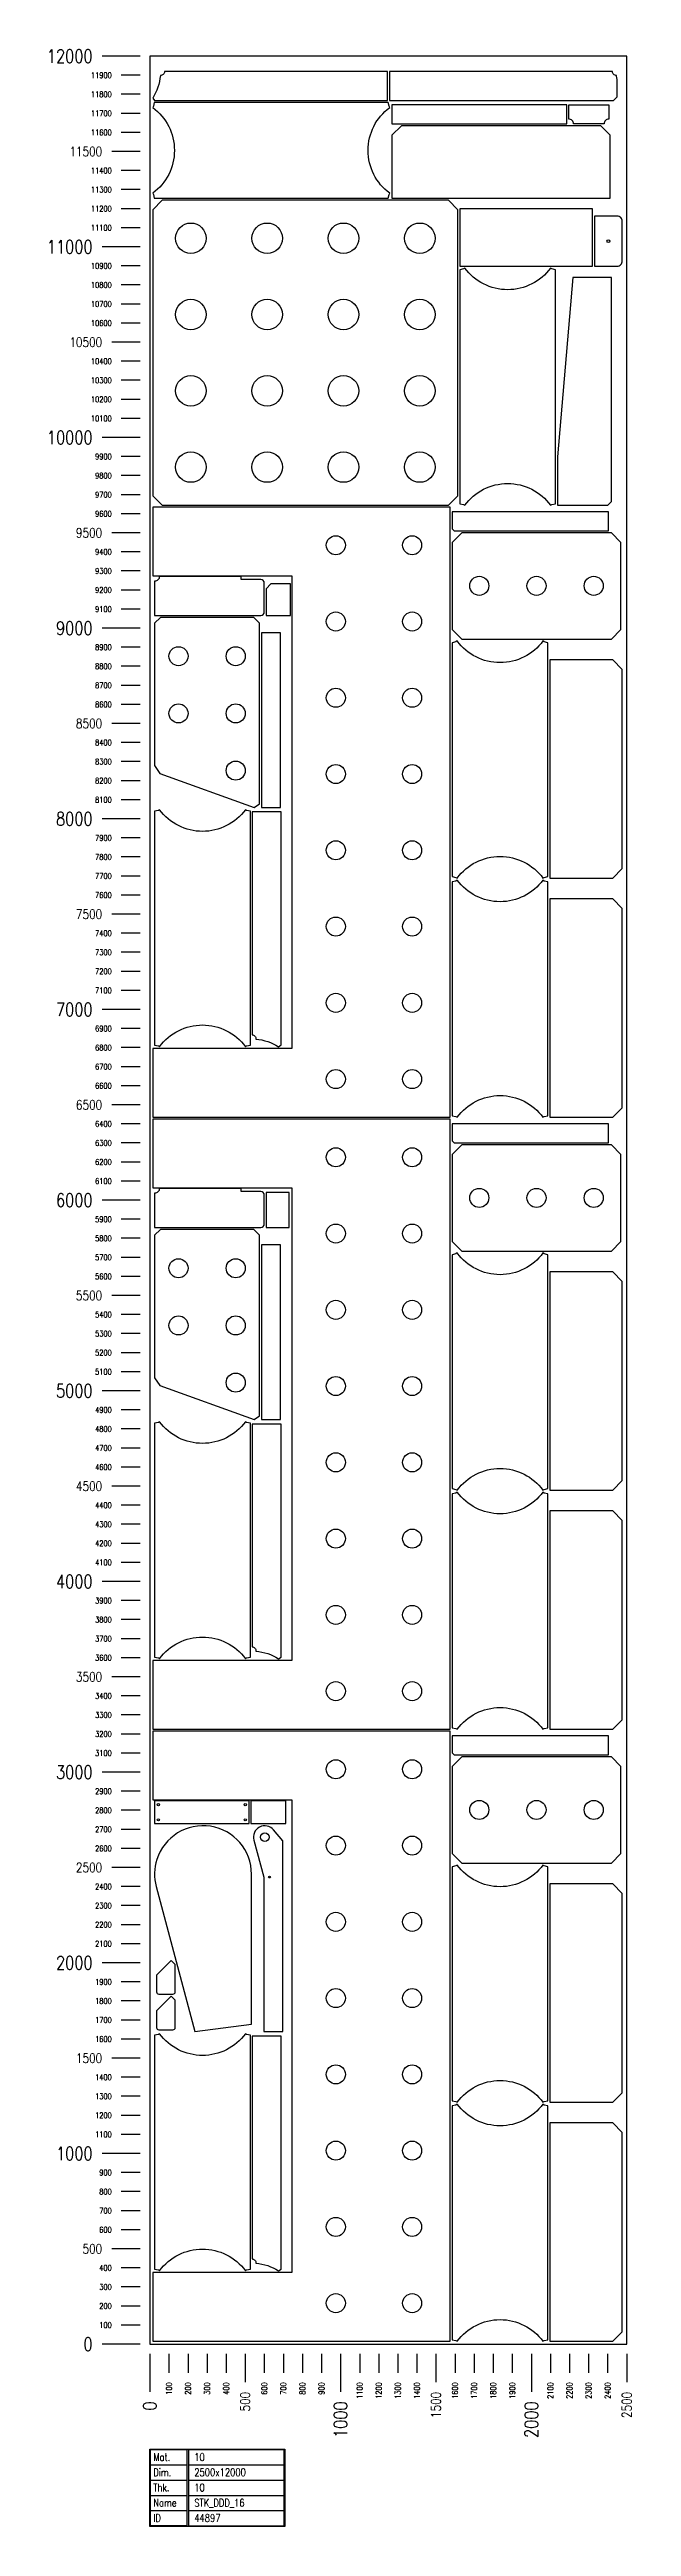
# Model space of a CAD drawing. Header units: millimetres. Extents: x 28039 to 145264, y 9873 to 40131.
# Drawn here: x 129013 to 132064, y 27140 to 40131 of the extents above; entities that cross this region are included whole.
import ezdxf
from ezdxf.enums import TextEntityAlignment as Align

# ---------------------------------------------------------------- set-up
doc = ezdxf.new("R2010")
doc.units = ezdxf.units.MM
doc.layers.add('TEXT', color=7, linetype='Continuous')
doc.styles.add('EasyCutStyle', font='romans.shx', dxfattribs={"width": 0.8})

# ---------------------------------------------------------------- blocks, each defined once
blk = doc.blocks.new('LogoSheet_44897')
at = {"color": 1}
for p, q in [((-50, 12000), (-250, 12000)), ((-50, 11000), (-250, 11000)), ((-50, 10000), (-250, 10000)), ((-50, 9000), (-250, 9000)), ((-50, 8000), (-250, 8000)), ((-50, 7000), (-250, 7000)), ((-50, 6000), (-250, 6000)), ((-50, 5000), (-250, 5000)), ((-50, 4000), (-250, 4000)), ((-50, 3000), (-250, 3000)), ((-50, 2000), (-250, 2000)), ((-50, 1000), (-250, 1000)), ((-50, 0), (-250, 0)), ((0, -50), (0, -250)), ((1000, -50), (1000, -250)), ((2000, -50), (2000, -250)), ((203, -553), (705, -553)), ((203, -633), (705, -633)), ((203, -713), (705, -713)), ((203, -793), (705, -793)), ((203, -873), (705, -873))]:
    blk.add_line(p, q, dxfattribs=at)
at = {"color": 2}
for p, q in [((-50, 11900), (-150, 11900)), ((-50, 11800), (-150, 11800)), ((-50, 11700), (-150, 11700)), ((-50, 11600), (-150, 11600)), ((-50, 11400), (-150, 11400)), ((-50, 11300), (-150, 11300)), ((-50, 11200), (-150, 11200)), ((-50, 11100), (-150, 11100)), ((-50, 10900), (-150, 10900)), ((-50, 10800), (-150, 10800)), ((-50, 10700), (-150, 10700)), ((-50, 10600), (-150, 10600)), ((-50, 10400), (-150, 10400)), ((-50, 10300), (-150, 10300)), ((-50, 10200), (-150, 10200)), ((-50, 10100), (-150, 10100)), ((-50, 9900), (-150, 9900)), ((-50, 9800), (-150, 9800)), ((-50, 9700), (-150, 9700)), ((-50, 9600), (-150, 9600)), ((-50, 9400), (-150, 9400)), ((-50, 9300), (-150, 9300)), ((-50, 9200), (-150, 9200)), ((-50, 9100), (-150, 9100)), ((-50, 8900), (-150, 8900)), ((-50, 8800), (-150, 8800)), ((-50, 8700), (-150, 8700)), ((-50, 8600), (-150, 8600)), ((-50, 8400), (-150, 8400)), ((-50, 8300), (-150, 8300)), ((-50, 8200), (-150, 8200)), ((-50, 8100), (-150, 8100)), ((-50, 7900), (-150, 7900)), ((-50, 7800), (-150, 7800)), ((-50, 7700), (-150, 7700)), ((-50, 7600), (-150, 7600)), ((-50, 7400), (-150, 7400)), ((-50, 7300), (-150, 7300)), ((-50, 7200), (-150, 7200)), ((-50, 7100), (-150, 7100)), ((-50, 6900), (-150, 6900)), ((-50, 6800), (-150, 6800)), ((-50, 6700), (-150, 6700)), ((-50, 6600), (-150, 6600)), ((-50, 6400), (-150, 6400)), ((-50, 6300), (-150, 6300)), ((-50, 6200), (-150, 6200)), ((-50, 6100), (-150, 6100)), ((-50, 5900), (-150, 5900)), ((-50, 5800), (-150, 5800)), ((-50, 5700), (-150, 5700)), ((-50, 5600), (-150, 5600)), ((-50, 5400), (-150, 5400)), ((-50, 5300), (-150, 5300)), ((-50, 5200), (-150, 5200)), ((-50, 5100), (-150, 5100)), ((-50, 4900), (-150, 4900)), ((-50, 4800), (-150, 4800)), ((-50, 4700), (-150, 4700)), ((-50, 4600), (-150, 4600)), ((-50, 4400), (-150, 4400)), ((-50, 4300), (-150, 4300)), ((-50, 4200), (-150, 4200)), ((-50, 4100), (-150, 4100)), ((-50, 3900), (-150, 3900)), ((-50, 3800), (-150, 3800)), ((-50, 3700), (-150, 3700)), ((-50, 3600), (-150, 3600)), ((-50, 3400), (-150, 3400)), ((-50, 3300), (-150, 3300)), ((-50, 3200), (-150, 3200)), ((-50, 3100), (-150, 3100)), ((-50, 2900), (-150, 2900)), ((-50, 2800), (-150, 2800)), ((-50, 2700), (-150, 2700)), ((-50, 2600), (-150, 2600)), ((-50, 2400), (-150, 2400)), ((-50, 2300), (-150, 2300)), ((-50, 2200), (-150, 2200)), ((-50, 2100), (-150, 2100)), ((-50, 1900), (-150, 1900)), ((-50, 1800), (-150, 1800)), ((-50, 1700), (-150, 1700)), ((-50, 1600), (-150, 1600)), ((-50, 1400), (-150, 1400)), ((-50, 1300), (-150, 1300)), ((-50, 1200), (-150, 1200)), ((-50, 1100), (-150, 1100)), ((-50, 900), (-150, 900)), ((-50, 800), (-150, 800)), ((-50, 700), (-150, 700)), ((-50, 600), (-150, 600)), ((-50, 400), (-150, 400)), ((-50, 300), (-150, 300)), ((-50, 200), (-150, 200)), ((-50, 100), (-150, 100)), ((100, -50), (100, -150)), ((200, -50), (200, -150)), ((300, -50), (300, -150)), ((400, -50), (400, -150)), ((600, -50), (600, -150)), ((700, -50), (700, -150)), ((800, -50), (800, -150)), ((900, -50), (900, -150)), ((1100, -50), (1100, -150)), ((1200, -50), (1200, -150)), ((1300, -50), (1300, -150)), ((1400, -50), (1400, -150)), ((1600, -50), (1600, -150)), ((1700, -50), (1700, -150)), ((1800, -50), (1800, -150)), ((1900, -50), (1900, -150)), ((2100, -50), (2100, -150)), ((2200, -50), (2200, -150)), ((2300, -50), (2300, -150)), ((2400, -50), (2400, -150))]:
    blk.add_line(p, q, dxfattribs=at)
at = {"color": 7}
for p, q in [((-50, 11500), (-200, 11500)), ((-50, 10500), (-200, 10500)), ((-50, 9500), (-200, 9500)), ((-50, 8500), (-200, 8500)), ((-50, 7500), (-200, 7500)), ((-50, 6500), (-200, 6500)), ((-50, 5500), (-200, 5500)), ((-50, 4500), (-200, 4500)), ((-50, 3500), (-200, 3500)), ((-50, 2500), (-200, 2500)), ((-50, 1500), (-200, 1500)), ((-50, 500), (-200, 500)), ((500, -50), (500, -200)), ((1500, -50), (1500, -200)), ((2500, -50), (2500, -200))]:
    blk.add_line(p, q, dxfattribs=at)
at = {"color": 5}
for p, q in [((3, -553), (193, -553)), ((3, -633), (193, -633)), ((3, -713), (193, -713)), ((3, -793), (193, -793)), ((3, -873), (193, -873))]:
    blk.add_line(p, q, dxfattribs=at)
blk.add_line((193, -633), (193, -953))
blk.add_lwpolyline([(0, -550), (708, -550), (708, -956), (0, -956)], close=True)
blk.add_lwpolyline([(3, -553), (193, -553), (193, -953), (3, -953)], close=True, dxfattribs=at)
at = {"color": 1}
blk.add_lwpolyline([(705, -553), (203, -553), (203, -953), (705, -953)], close=True, dxfattribs=at)
at = {"color": 7, "style": 'EasyCutStyle', "width": 0.8}
for s, height, p in [('12000', 70, (-300, 12000)), ('11900', 30, (-200, 11900)), ('11800', 30, (-200, 11800)), ('11700', 30, (-200, 11700)), ('11600', 30, (-200, 11600)), ('11500', 50, (-250, 11500)), ('11400', 30, (-200, 11400)), ('11300', 30, (-200, 11300)), ('11200', 30, (-200, 11200)), ('11100', 30, (-200, 11100)), ('11000', 70, (-300, 11000)), ('10900', 30, (-200, 10900)), ('10800', 30, (-200, 10800)), ('10700', 30, (-200, 10700)), ('10500', 50, (-250, 10500)), ('10600', 30, (-200, 10600)), ('10400', 30, (-200, 10400)), ('10300', 30, (-200, 10300)), ('10200', 30, (-200, 10200)), ('10000', 70, (-300, 10000)), ('10100', 30, (-200, 10100)), ('9900', 30, (-200, 9900)), ('9800', 30, (-200, 9800)), ('9700', 30, (-200, 9700)), ('9600', 30, (-200, 9600)), ('9500', 50, (-250, 9500)), ('9400', 30, (-200, 9400)), ('9300', 30, (-200, 9300)), ('9200', 30, (-200, 9200)), ('9100', 30, (-200, 9100)), ('9000', 70, (-300, 9000)), ('8900', 30, (-200, 8900)), ('8800', 30, (-200, 8800)), ('8700', 30, (-200, 8700)), ('8600', 30, (-200, 8600)), ('8500', 50, (-250, 8500)), ('8400', 30, (-200, 8400)), ('8300', 30, (-200, 8300)), ('8200', 30, (-200, 8200)), ('8100', 30, (-200, 8100)), ('8000', 70, (-300, 8000)), ('7900', 30, (-200, 7900)), ('7800', 30, (-200, 7800)), ('7700', 30, (-200, 7700)), ('7600', 30, (-200, 7600)), ('7500', 50, (-250, 7500)), ('7400', 30, (-200, 7400)), ('7300', 30, (-200, 7300)), ('7200', 30, (-200, 7200)), ('7000', 70, (-300, 7000)), ('7100', 30, (-200, 7100)), ('6900', 30, (-200, 6900)), ('6800', 30, (-200, 6800)), ('6700', 30, (-200, 6700)), ('6500', 50, (-250, 6500)), ('6600', 30, (-200, 6600)), ('6400', 30, (-200, 6400)), ('6300', 30, (-200, 6300)), ('6200', 30, (-200, 6200)), ('6100', 30, (-200, 6100)), ('6000', 70, (-300, 6000)), ('5900', 30, (-200, 5900)), ('5800', 30, (-200, 5800)), ('5700', 30, (-200, 5700)), ('5600', 30, (-200, 5600)), ('5500', 50, (-250, 5500)), ('5400', 30, (-200, 5400)), ('5300', 30, (-200, 5300)), ('5200', 30, (-200, 5200)), ('5100', 30, (-200, 5100)), ('5000', 70, (-300, 5000)), ('4900', 30, (-200, 4900)), ('4800', 30, (-200, 4800)), ('4700', 30, (-200, 4700)), ('4600', 30, (-200, 4600)), ('4500', 50, (-250, 4500)), ('4400', 30, (-200, 4400)), ('4300', 30, (-200, 4300)), ('4200', 30, (-200, 4200)), ('4000', 70, (-300, 4000)), ('4100', 30, (-200, 4100)), ('3900', 30, (-200, 3900)), ('3800', 30, (-200, 3800)), ('3700', 30, (-200, 3700)), ('3500', 50, (-250, 3500)), ('3600', 30, (-200, 3600)), ('3400', 30, (-200, 3400)), ('3300', 30, (-200, 3300)), ('3200', 30, (-200, 3200)), ('3000', 70, (-300, 3000)), ('3100', 30, (-200, 3100)), ('2900', 30, (-200, 2900)), ('2800', 30, (-200, 2800)), ('2700', 30, (-200, 2700)), ('2600', 30, (-200, 2600)), ('2500', 50, (-250, 2500)), ('2400', 30, (-200, 2400)), ('2300', 30, (-200, 2300)), ('2200', 30, (-200, 2200)), ('2100', 30, (-200, 2100)), ('2000', 70, (-300, 2000)), ('1900', 30, (-200, 1900)), ('1800', 30, (-200, 1800)), ('1700', 30, (-200, 1700)), ('1600', 30, (-200, 1600)), ('1500', 50, (-250, 1500)), ('1400', 30, (-200, 1400)), ('1300', 30, (-200, 1300)), ('1200', 30, (-200, 1200)), ('1100', 30, (-200, 1100)), ('1000', 70, (-300, 1000)), ('900', 30, (-200, 900)), ('800', 30, (-200, 800)), ('700', 30, (-200, 700)), ('500', 50, (-250, 500)), ('600', 30, (-200, 600)), ('400', 30, (-200, 400)), ('300', 30, (-200, 300)), ('200', 30, (-200, 200)), ('0', 70, (-300, 0)), ('100', 30, (-200, 100))]:
    blk.add_text(s, height=height, dxfattribs=at).set_placement(p, align=Align.MIDDLE_RIGHT)
for s, height, p in [('100', 30, (100, -200)), ('200', 30, (200, -200)), ('300', 30, (300, -200)), ('400', 30, (400, -200)), ('500', 50, (500, -250)), ('600', 30, (600, -200)), ('700', 30, (700, -200)), ('800', 30, (800, -200)), ('900', 30, (900, -200)), ('1100', 30, (1100, -200)), ('1200', 30, (1200, -200)), ('1300', 30, (1300, -200)), ('1400', 30, (1400, -200)), ('1500', 50, (1500, -250)), ('1600', 30, (1600, -200)), ('1700', 30, (1700, -200)), ('1800', 30, (1800, -200)), ('1900', 30, (1900, -200)), ('2100', 30, (2100, -200)), ('2200', 30, (2200, -200)), ('2300', 30, (2300, -200)), ('2400', 30, (2400, -200)), ('2500', 50, (2500, -250)), ('0', 70, (0, -300)), ('1000', 70, (1000, -300)), ('2000', 70, (2000, -300))]:
    blk.add_text(s, height=height, rotation=90, dxfattribs=at).set_placement(p, align=Align.MIDDLE_RIGHT)
at = {"style": 'EasyCutStyle', "width": 0.8}
for tag, p in [('MATERIAL_SHEET', (233, -612)), ('THICKNESS_SHEET', (233, -772)), ('DIMENSION_SHEET', (233, -692)), ('NAME_SHEET', (233, -852)), ('ID_SHEET', (233, -932))]:
    blk.add_attdef(tag, p, '', height=40, dxfattribs=at)
at = {"layer": 'TEXT', "color": 251, "style": 'EasyCutStyle', "width": 0.8}
for s, p in [('Mat.', (18, -612)), ('Thk.', (18, -772)), ('Dim.', (18, -692)), ('Name', (18, -852)), ('ID', (18, -932))]:
    blk.add_text(s, height=40, dxfattribs=at).set_placement(p)

msp = doc.modelspace()

# ---------------------------------------------------------------- linework, layer by layer
at = {"color": 34, "true_color": 0x945a17}
msp.add_lwpolyline([(129539, 28096), (132039, 28096), (132039, 40096), (129539, 40096)], close=True, dxfattribs=at)
at = {"color": 2, "elevation": 0}
for points in [[(129594, 39995, -0.113956), (129554, 39876), (129563, 39863), (130785, 39863), (130785, 40015), (129616, 40015, -0.434245)], [(130795, 39863), (131970, 39863), (131989, 39882), (131989, 39974), (131986, 39992), (131986, 39995, -0.436964), (131964, 40015), (130795, 40015)], [(129554, 39827, -0.505791), (129554, 39377), (129558, 39370), (129562, 39351), (130789, 39351), (130793, 39370), (130797, 39377, -0.505791), (130797, 39827), (130793, 39833), (130789, 39853), (129562, 39853), (129558, 39833)], [(131989, 38995, 0.414214), (132016, 39022), (132016, 39230, 0.414214), (131989, 39257), (131870, 39257), (131870, 38995)], [(131190, 37741, -0.505791), (131640, 37741), (131646, 37745), (131666, 37749), (131666, 38976), (131646, 38980), (131640, 38985, -0.505791), (131190, 38985), (131184, 38980), (131164, 38976), (131164, 37749), (131184, 37745)], [(129564, 37163), (130121, 37163, 0.414214), (130139, 37181), (130139, 37333, 0.414214), (130121, 37351), (130018, 37351), (130018, 37367), (129589, 37367, -0.414214), (129564, 37342)], [(131150, 35785, -0.505791), (131600, 35785), (131606, 35789), (131626, 35793), (131626, 37020), (131606, 37024), (131600, 37029, -0.505791), (131150, 37029), (131144, 37024), (131124, 37020), (131124, 35793), (131144, 35789)], [(129590, 34901, -0.505791), (130040, 34901), (130046, 34905), (130066, 34909), (130066, 36136), (130046, 36140), (130040, 36144, -0.505791), (129590, 36144), (129584, 36140), (129564, 36136), (129564, 34909), (129584, 34905)], [(130095, 34941, -0.113956), (130214, 34901), (130228, 34910), (130228, 36132), (130075, 36132), (130075, 34963, -0.434245)], [(131150, 34531, -0.505791), (131600, 34531), (131606, 34535), (131626, 34539), (131626, 35766), (131606, 35770), (131600, 35775, -0.505791), (131150, 35775), (131144, 35770), (131124, 35766), (131124, 34539), (131144, 34535)], [(129564, 33953), (130121, 33953, 0.414214), (130139, 33971), (130139, 34123, 0.414214), (130121, 34141), (130018, 34141), (130018, 34157), (129589, 34157, -0.414214), (129564, 34132)], [(131150, 32575, -0.505791), (131600, 32575), (131606, 32579), (131626, 32583), (131626, 33810), (131606, 33814), (131600, 33819, -0.505791), (131150, 33819), (131144, 33814), (131124, 33810), (131124, 32583), (131144, 32579)], [(129590, 31691, -0.505791), (130040, 31691), (130046, 31695), (130066, 31699), (130066, 32926), (130046, 32930), (130040, 32934, -0.505791), (129590, 32934), (129584, 32930), (129564, 32926), (129564, 31699), (129584, 31695)], [(130095, 31731, -0.113956), (130214, 31691), (130228, 31700), (130228, 32922), (130075, 32922), (130075, 31753, -0.434245)], [(131150, 31321, -0.505791), (131600, 31321), (131606, 31325), (131626, 31329), (131626, 32556), (131606, 32560), (131600, 32565, -0.505791), (131150, 32565), (131144, 32560), (131124, 32556), (131124, 31329), (131144, 31325)], [(129576, 30638, 0.14267), (129572, 30496), (129774, 29735), (130072, 29774), (130072, 30561, 0.857012)], [(130084, 30739), (130136, 30545), (130136, 29735), (130236, 29735), (130236, 30735), (130188, 30793, 0.80729)], [(131150, 29365, -0.505791), (131600, 29365), (131606, 29369), (131626, 29373), (131626, 30600), (131606, 30604), (131600, 30609, -0.505791), (131150, 30609), (131144, 30604), (131124, 30600), (131124, 29373), (131144, 29369)], [(129660, 29932, 0.414214), (129672, 29944), (129672, 30087), (129650, 30109), (129574, 30032), (129574, 29944, 0.414214), (129586, 29932)], [(129660, 29745, 0.414214), (129672, 29757), (129672, 29900), (129650, 29922), (129574, 29845), (129574, 29757, 0.414214), (129586, 29745)], [(129590, 28481, -0.505791), (130040, 28481), (130046, 28485), (130066, 28489), (130066, 29716), (130046, 29720), (130040, 29724, -0.505791), (129590, 29724), (129584, 29720), (129564, 29716), (129564, 28489), (129584, 28485)], [(130095, 28521, -0.113956), (130214, 28481), (130228, 28490), (130228, 29712), (130075, 29712), (130075, 28543, -0.434245)], [(131150, 28111, -0.505791), (131600, 28111), (131606, 28115), (131626, 28119), (131626, 29346), (131606, 29350), (131600, 29355, -0.505791), (131150, 29355), (131144, 29350), (131124, 29346), (131124, 28119), (131144, 28115)]]:
    msp.add_lwpolyline(points, format="xyb", close=True, dxfattribs=at)
at = {"color": 2}
for points in [[(130808, 39741), (131725, 39741), (131725, 39841), (130808, 39841)], [(131953, 39351), (131953, 39681), (131903, 39731), (130858, 39731), (130808, 39681), (130808, 39351)], [(131104, 37741), (131154, 37791), (131154, 39291), (131104, 39341), (129604, 39341), (129554, 39291), (129554, 37791), (129604, 37741)], [(131164, 38995), (131860, 38995), (131860, 39295), (131164, 39295)], [(131940, 37741), (131959, 37760), (131959, 38935), (131756, 38935), (131676, 37995), (131676, 37741)], [(131114, 34531), (131114, 37731), (129554, 37731), (129554, 37371), (130284, 37371), (130284, 34891), (129554, 34891), (129554, 34531)], [(131124, 37617), (131134, 37607), (131944, 37607), (131944, 37707), (131124, 37707)], [(131124, 37089), (131174, 37039), (131959, 37039), (132009, 37089), (132009, 37546), (131959, 37596), (131174, 37596), (131124, 37546)], [(130276, 37163), (130276, 37328), (130174, 37328), (130149, 37303), (130149, 37163)], [(130086, 36155), (130114, 36175), (130114, 37122), (130084, 37152), (129594, 37152), (129564, 37122), (129564, 36375), (129592, 36334)], [(130224, 36155), (130224, 37072), (130124, 37072), (130124, 36155)], [(131636, 35785), (131966, 35785), (132016, 35835), (132016, 36880), (131966, 36930), (131636, 36930)], [(131636, 34531), (131966, 34531), (132016, 34581), (132016, 35626), (131966, 35676), (131636, 35676)], [(131114, 31321), (131114, 34521), (129554, 34521), (129554, 34161), (130284, 34161), (130284, 31681), (129554, 31681), (129554, 31321)], [(131124, 34407), (131134, 34397), (131944, 34397), (131944, 34497), (131124, 34497)], [(131124, 33879), (131174, 33829), (131959, 33829), (132009, 33879), (132009, 34336), (131959, 34386), (131174, 34386), (131124, 34336)], [(130269, 33953), (130269, 34136), (130149, 34136), (130149, 33953)], [(130086, 32945), (130114, 32965), (130114, 33912), (130084, 33942), (129594, 33942), (129564, 33912), (129564, 33165), (129592, 33124)], [(130224, 32945), (130224, 33862), (130124, 33862), (130124, 32945)], [(131636, 32575), (131966, 32575), (132016, 32625), (132016, 33670), (131966, 33720), (131636, 33720)], [(131636, 31321), (131966, 31321), (132016, 31371), (132016, 32416), (131966, 32466), (131636, 32466)], [(131114, 28111), (131114, 31311), (129554, 31311), (129554, 30951), (130284, 30951), (130284, 28471), (129554, 28471), (129554, 28111)], [(131124, 31197), (131134, 31187), (131944, 31187), (131944, 31287), (131124, 31287)], [(131124, 30669), (131174, 30619), (131959, 30619), (132009, 30669), (132009, 31126), (131959, 31176), (131174, 31176), (131124, 31126)], [(129564, 30826), (130059, 30826), (130059, 30946), (129564, 30946)], [(130069, 30826), (130252, 30826), (130252, 30946), (130069, 30946)], [(131636, 29365), (131966, 29365), (132016, 29415), (132016, 30460), (131966, 30510), (131636, 30510)], [(131636, 28111), (131966, 28111), (132016, 28161), (132016, 29206), (131966, 29256), (131636, 29256)]]:
    msp.add_lwpolyline(points, close=True, dxfattribs=at)
at = {"color": 1, "elevation": 0}
msp.add_lwpolyline([(131735, 39766), (131735, 39841), (131945, 39841), (131945, 39766, 0.414214), (131920, 39741), (131760, 39741, 0.414214)], format="xyb", close=True, dxfattribs=at)
at = {"color": 4}
for centre, radius in [((129754, 39141), 80), ((130154, 39141), 80), ((130554, 39141), 80), ((130954, 39141), 80), ((131943, 39126, 0), 7.5), ((129754, 38741), 80), ((130154, 38741), 80), ((130554, 38741), 80), ((130954, 38741), 80), ((129754, 38341), 80), ((130154, 38341), 80), ((130554, 38341), 80), ((130954, 38341), 80), ((129754, 37941), 80), ((130154, 37941), 80), ((130554, 37941), 80), ((130954, 37941), 80), ((130514, 37531), 50), ((130914, 37531), 50), ((131266, 37318), 50), ((131566, 37318), 50), ((131866, 37318), 50), ((130514, 37131), 50), ((130914, 37131), 50), ((129689, 36949), 50), ((129989, 36949), 50), ((130514, 36731), 50), ((130914, 36731), 50), ((129689, 36649), 50), ((129989, 36649), 50), ((129989, 36349), 50), ((130514, 36331), 50), ((130914, 36331), 50), ((130514, 35931), 50), ((130914, 35931), 50), ((130514, 35531), 50), ((130914, 35531), 50), ((130514, 35131), 50), ((130914, 35131), 50), ((130514, 34731), 50), ((130914, 34731), 50), ((130514, 34321), 50), ((130914, 34321), 50), ((131266, 34108), 50), ((131566, 34108), 50), ((131866, 34108), 50), ((130514, 33921), 50), ((130914, 33921), 50), ((129689, 33739), 50), ((129989, 33739), 50), ((130514, 33521), 50), ((130914, 33521), 50), ((129689, 33439), 50), ((129989, 33439), 50), ((129989, 33139), 50), ((130514, 33121), 50), ((130914, 33121), 50), ((130514, 32721), 50), ((130914, 32721), 50), ((130514, 32321), 50), ((130914, 32321), 50), ((130514, 31921), 50), ((130914, 31921), 50), ((130514, 31521), 50), ((130914, 31521), 50), ((130514, 31111), 50), ((130914, 31111), 50), ((129584, 30926), 6), ((130039, 30926), 6), ((131266, 30898), 50), ((131566, 30898), 50), ((131866, 30898), 50), ((129584, 30846), 6), ((130039, 30846), 6), ((130142, 30755, 0), 22.5), ((130514, 30711), 50), ((130914, 30711), 50), ((130166, 30546, 0), 5), ((130514, 30311), 50), ((130914, 30311), 50), ((130514, 29911), 50), ((130914, 29911), 50), ((130514, 29511), 50), ((130914, 29511), 50), ((130514, 29111), 50), ((130914, 29111), 50), ((130514, 28711), 50), ((130914, 28711), 50), ((130514, 28311), 50), ((130914, 28311), 50)]:
    msp.add_circle(centre, radius, dxfattribs=at)

# ---------------------------------------------------------------- block references
msp.add_blockref('LogoSheet_44897', (129539, 28096)).add_auto_attribs({'DIMENSION_SHEET': '2500x12000', 'THICKNESS_SHEET': '10', 'NAME_SHEET': 'STK_DDD_16', 'ID_SHEET': '44897', 'MATERIAL_SHEET': '10'})

doc.saveas('drawing.dxf')
